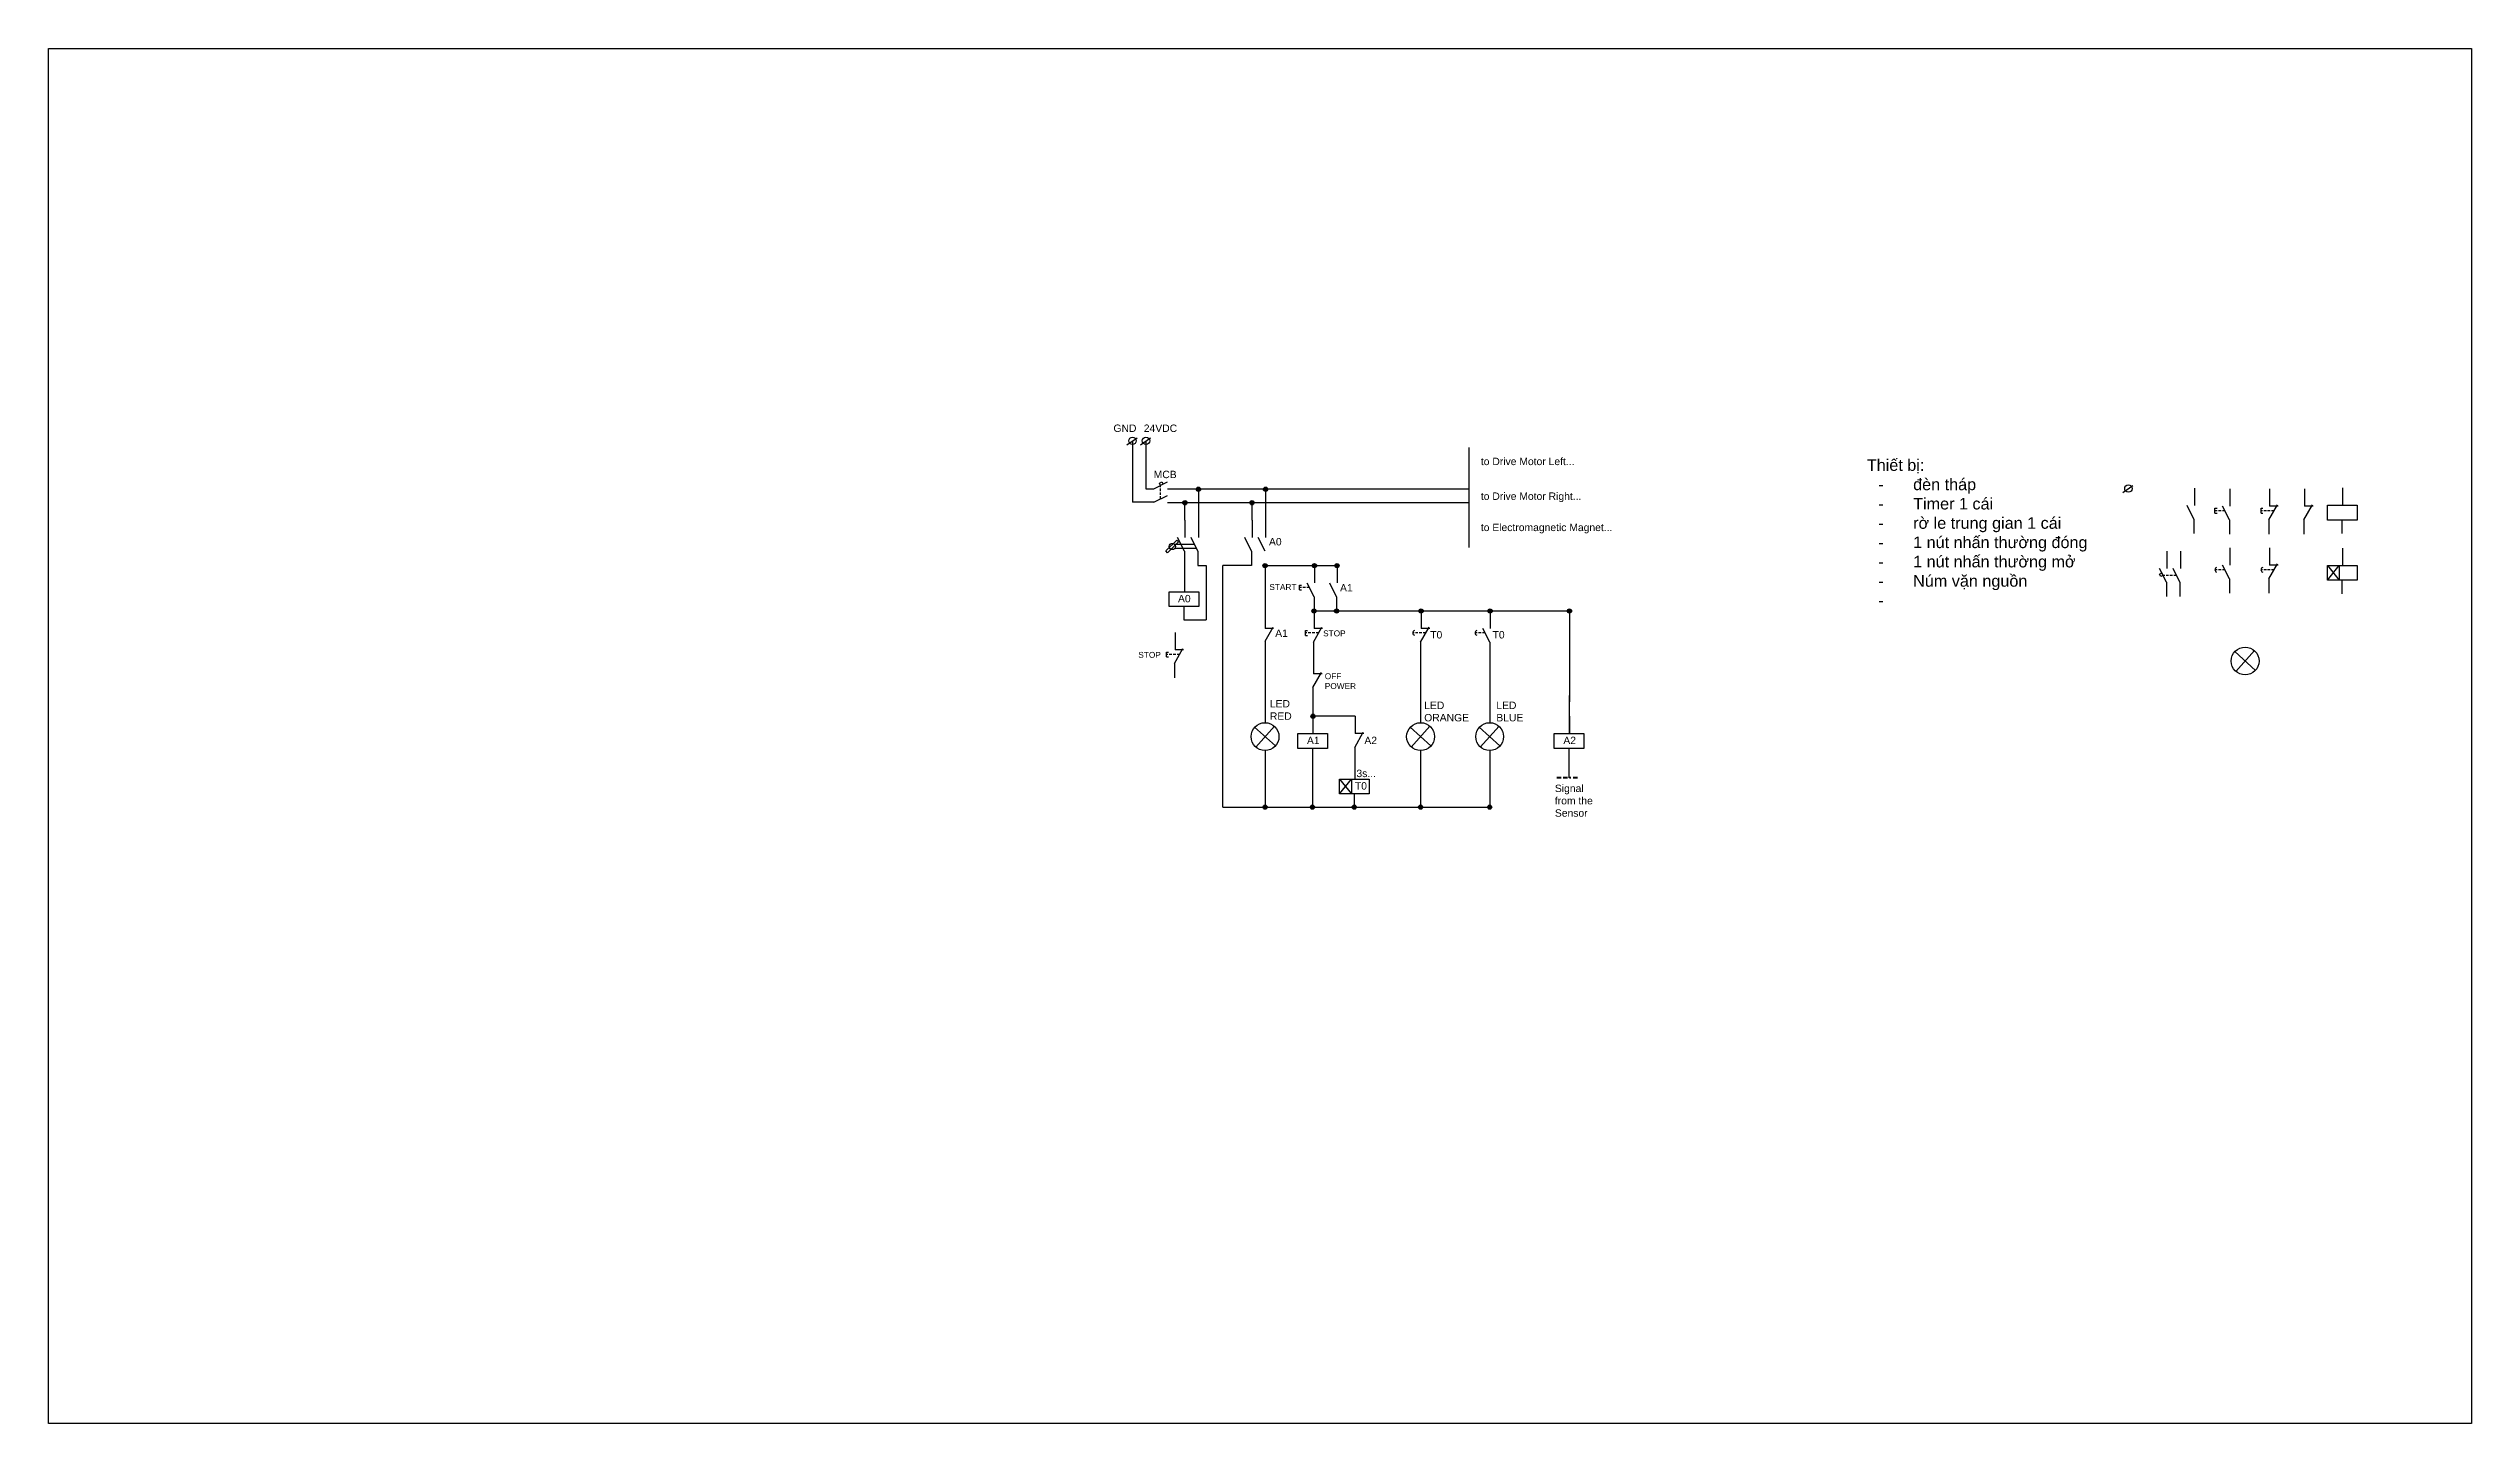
# Model space of a CAD drawing. Header units: millimetres. Extents: x 1 to 623, y -49 to 60.
# Drawn here: x 436.7 to 622.9, y -45.9 to 59.8 of the extents above; entities that cross this region are included whole.
import ezdxf

# ---------------------------------------------------------------- set-up
doc = ezdxf.new("R2010")
doc.units = ezdxf.units.MM
doc.header["$LTSCALE"] = 0.1
doc.linetypes.add('BORDERX2', pattern=[88.9, 25.4, -12.7, 25.4, -12.7, 0, -12.7])
doc.linetypes.add('JIS_02_2.0', pattern=[3, 2, -1])
doc.styles.get("Standard").update_dxf_attribs({"font": 'arial.ttf'})

msp = doc.modelspace()

# ---------------------------------------------------------------- texts
at = {"attachment_point": 1}
for s, width, gutter_width, insert, char_height in [('GND', 0.8273, 2.84, (518.56, 30.88), 0.569), ('24VDC', 0.8273, 2.84, (520.89, 30.88), 0.569), ('to Drive Motor Left...', 7.8921, 2.84, (546.79, 28.33), 0.5687), ('Thiết bị:\\P\\pxi-3,l4,t4;-^Iđèn tháp \\P-^ITimer 1 cái \\P-^Irờ le trung gian 1 cái \\P-^I1 nút nhấn thường đóng\\P-^I1 nút nhấn thường mở \\P-^INúm vặn nguồn\\P-^I', 51.5218, 4.45, (576.45, 28.21), 0.8898), ('MCB', 0.8273, 2.84, (521.65, 27.33), 0.569), ('to Drive Motor Right...', 7.8921, 2.84, (546.79, 25.66), 0.5687), ('to Electromagnetic Magnet...', 12.4174, 2.84, (546.79, 23.26), 0.5687), ('A0', 0.8273, 2.84, (530.51, 22.16), 0.569), ('START', 2.7276, 2.27, (530.54, 18.62), 0.455), ('A0', 0.8273, 2.84, (523.52, 17.79), 0.569), ('A1', 0.8273, 2.84, (535.97, 18.62), 0.569), ('A1', 0.8273, 2.84, (530.99, 15.13), 0.569), ('STOP', 2.7276, 2.27, (534.67, 15.06), 0.455), ('T0', 0.8273, 2.84, (542.9, 15.01), 0.569), ('T0', 0.8273, 2.84, (547.69, 15.01), 0.569), ('STOP', 2.7276, 2.27, (520.47, 13.41), 0.455), ('OFF POWER', 2.7276, 2.27, (534.8, 11.77), 0.455), ('LED \\PRED', 3.4095, 2.84, (530.58, 9.71), 0.569), ('LED ORANGE', 3.4095, 2.84, (542.44, 9.59), 0.569), ('LED BLUE', 3.4095, 2.84, (547.98, 9.59), 0.569), ('A1', 0.8273, 2.84, (533.43, 6.89), 0.569), ('A2', 0.8273, 2.84, (537.84, 6.89), 0.569), ('A2', 0.8273, 2.84, (553.13, 6.89), 0.569), ('3s...', 0.8273, 2.84, (537.23, 4.36), 0.569), ('T0', 0.8273, 2.84, (537.11, 3.4), 0.569), ('Signal from the Sensor', 3.4095, 2.84, (552.48, 3.21), 0.5687)]:
    msp.add_mtext_dynamic_manual_height_columns(s, width=width, gutter_width=gutter_width, heights=[0], dxfattribs=dict(at, insert=insert, char_height=char_height))

# ---------------------------------------------------------------- blocks, each defined once
blk = doc.blocks.new('Q')
at = {"ltscale": 0.13}
for p, q in [((535.02, 9.38), (535.93, 8.25)), ((535.02, 8.25), (535.93, 9.38)), ((535.93, 9.38), (535.93, 8.25))]:
    blk.add_line(p, q, dxfattribs=at)
for p, q in [((536.18, 10.71), (536.18, 9.38)), ((536.14, 8.25), (536.14, 7.22))]:
    blk.add_line(p, q)
blk.add_lwpolyline([(535.02, 9.38), (537.3, 9.38), (537.3, 8.25), (535.02, 8.25)], close=True, dxfattribs=at)

# ---------------------------------------------------------------- hatches: boundary and pattern name
at = {"ltscale": 0.13, "true_color": 0x000000}
h = msp.add_hatch(dxfattribs=at)
h.set_pattern_fill('ANGLE', color=18, scale=0.8)
h.set_pattern_definition([(0, (93.4915, 11.241), (0, 5.588), [4.064, -1.524]), (90, (93.4915, 11.241), (-5.588, 3e-16), [4.064, -1.524])])
h.paths.add_polyline_path([(522.1, 26.37), (522.18, 26.2), (522.38, 26.3), (522.29, 26.47)])
h = msp.add_hatch(color=256)
h.dxf.hatch_style = 1
h.paths.add_polyline_path([(525.25, 25.91, 1), (524.93, 25.91, 1)])
h = msp.add_hatch(color=256)
h.dxf.hatch_style = 1
h.paths.add_polyline_path([(530.41, 25.91, 1), (530.09, 25.91, 1)])
h = msp.add_hatch(color=256)
h.dxf.hatch_style = 1
h.paths.add_polyline_path([(524.21, 24.87, 1), (523.89, 24.87, 1)])
h = msp.add_hatch(color=256)
h.dxf.hatch_style = 1
h.paths.add_polyline_path([(529.37, 24.87, 1), (529.05, 24.87, 1)])
h = msp.add_hatch(color=256)
h.dxf.hatch_style = 1
h.paths.add_polyline_path([(530.37, 20.04, 1), (530.05, 20.04, 1)])
h = msp.add_hatch(color=256)
h.dxf.hatch_style = 1
h.paths.add_polyline_path([(534.17, 20.04, 1), (533.84, 20.04, 1)])
h = msp.add_hatch(color=256)
h.dxf.hatch_style = 1
h.paths.add_polyline_path([(535.9, 20.04, 1), (535.58, 20.04, 1)])
h = msp.add_hatch(dxfattribs=at)
h.set_pattern_fill('ANGLE', color=18, scale=0.8)
h.set_pattern_definition([(0, (75.092, 4.534), (0, 5.588), [4.064, -1.524]), (90, (75.092, 4.534), (-5.588, 3e-16), [4.064, -1.524])])
h.paths.add_polyline_path([(598.94, 19.39), (599.04, 19.2), (599.21, 19.29), (599.11, 19.48)])
h = msp.add_hatch(color=256)
h.dxf.hatch_style = 1
h.paths.add_polyline_path([(534.13, 16.55, 1), (533.8, 16.55, 1)])
h = msp.add_hatch(color=256)
h.dxf.hatch_style = 1
h.paths.add_polyline_path([(535.86, 16.55, 1), (535.54, 16.55, 1)])
h = msp.add_hatch(color=256)
h.dxf.hatch_style = 1
h.paths.add_polyline_path([(542.36, 16.55, 1), (542.04, 16.55, 1)])
h = msp.add_hatch(color=256)
h.dxf.hatch_style = 1
h.paths.add_polyline_path([(547.67, 16.55, 1), (547.34, 16.55, 1)])
h = msp.add_hatch(color=256)
h.dxf.hatch_style = 1
h.paths.add_polyline_path([(553.76, 16.55, 1), (553.44, 16.55, 1)])
h = msp.add_hatch(color=256)
h.dxf.hatch_style = 1
h.paths.add_polyline_path([(534.05, 8.47, 1), (533.73, 8.47, 1)])
h = msp.add_hatch(color=256)
h.dxf.hatch_style = 1
h.paths.add_polyline_path([(530.37, 1.48, 1), (530.05, 1.48, 1)])
h = msp.add_hatch(color=256)
h.dxf.hatch_style = 1
h.paths.add_polyline_path([(534.01, 1.48, 1), (533.69, 1.48, 1)])
h = msp.add_hatch(color=256)
h.dxf.hatch_style = 1
h.paths.add_polyline_path([(537.23, 1.48, 1), (536.9, 1.48, 1)])
h = msp.add_hatch(color=256)
h.dxf.hatch_style = 1
h.paths.add_polyline_path([(542.32, 1.48, 1), (542, 1.48, 1)])
h = msp.add_hatch(color=256)
h.dxf.hatch_style = 1
h.paths.add_polyline_path([(547.63, 1.48, 1), (547.3, 1.48, 1)])

# ---------------------------------------------------------------- linework, layer by layer
at = {"ltscale": 0.13}
for p, q in [((519.59, 29.33), (520.37, 29.87)), ((520.63, 29.33), (521.41, 29.87)), ((520.02, 29.63), (520.02, 28.06)), ((521.06, 29.63), (521.06, 28.06)), ((545.86, 29.11), (545.86, 21.42)), ((596.13, 25.66), (596.9, 26.2)), ((521.66, 24.91), (520.02, 24.91)), ((521.06, 25.94), (521.66, 25.94)), ((524.01, 20.04), (524.01, 19.37)), ((525.05, 20.04), (525.68, 20.04)), ((525.68, 20.04), (525.68, 15.87)), ((529.17, 20.04), (526.96, 20.04)), ((526.96, 1.48), (526.96, 20.04)), ((530.21, 20.04), (535.9, 20.04)), ((530.21, 20.04), (530.21, 15.22)), ((611.84, 20.04), (612.75, 18.91)), ((611.84, 18.91), (612.75, 20.04)), ((612.75, 20.04), (612.75, 18.91)), ((523.97, 15.87), (525.68, 15.87)), ((553.76, 16.55), (533.97, 16.55)), ((530.21, 14.23), (530.21, 7.98)), ((604.72, 13.43), (606.32, 11.99)), ((604.8, 11.91), (606.24, 13.51)), ((553.6, 7.14), (553.6, 10.05)), ((529.41, 7.62), (531.01, 6.18)), ((529.49, 6.1), (530.93, 7.7)), ((537.14, 8.47), (533.89, 8.47)), ((541.36, 7.62), (542.96, 6.18)), ((541.44, 6.1), (542.88, 7.7)), ((546.67, 7.62), (548.26, 6.18)), ((546.75, 6.1), (548.19, 7.7)), ((533.85, 4.98), (533.85, 1.48)), ((526.96, 1.48), (547.63, 1.48))]:
    msp.add_line(p, q, dxfattribs=at)
for p, q in [((520.02, 28.06), (520.02, 24.91)), ((521.06, 28.06), (521.06, 25.94)), ((521.66, 25.94), (522.71, 26.47)), ((521.66, 24.91), (522.71, 25.43)), ((545.86, 25.91), (522.72, 25.91)), ((545.86, 24.87), (522.72, 24.87)), ((524.05, 23.54), (524.05, 24.87)), ((525.09, 25.91), (525.09, 22.21)), ((529.21, 23.54), (529.21, 24.87)), ((530.25, 25.91), (530.25, 22.21)), ((601.58, 23.61), (601.06, 24.66)), ((601.62, 26), (601.62, 24.67)), ((603.2, 24.26), (603.2, 24.45)), ((603.2, 24.45), (603.36, 24.45)), ((603.2, 24.07), (603.2, 24.26)), ((604.32, 23.55), (603.79, 24.6)), ((604.35, 25.94), (604.35, 24.61)), ((606.74, 24.26), (606.74, 24.45)), ((606.74, 24.45), (606.89, 24.45)), ((606.74, 24.07), (606.74, 24.26)), ((607.34, 23.55), (608, 24.7)), ((607.38, 25.94), (607.38, 24.61)), ((608.05, 24.61), (607.38, 24.61)), ((610.04, 23.55), (610.7, 24.7)), ((610.08, 25.94), (610.08, 24.61)), ((610.75, 24.61), (610.08, 24.61)), ((613, 26.01), (613, 24.68)), ((524.05, 23.54), (524.05, 22.21)), ((529.21, 23.54), (529.21, 22.21)), ((601.58, 23.61), (601.58, 22.51)), ((603.2, 24.07), (603.36, 24.07)), ((604.32, 23.55), (604.32, 22.45)), ((606.74, 24.07), (606.89, 24.07)), ((607.34, 23.55), (607.34, 22.45)), ((610.04, 23.55), (610.04, 22.45)), ((612.96, 23.54), (612.96, 22.51)), ((524.79, 21.67), (523.25, 21.67)), ((524.94, 21.36), (523.25, 21.36)), ((524.01, 21.14), (523.49, 22.2)), ((524.01, 21.14), (524.01, 20.04)), ((525.05, 21.14), (524.53, 22.2)), ((525.05, 21.14), (525.05, 20.04)), ((529.17, 21.14), (528.65, 22.2)), ((529.17, 21.14), (529.17, 20.04)), ((530.21, 21.14), (529.69, 22.2)), ((599.51, 21.15), (599.51, 19.82)), ((600.54, 21.15), (600.54, 19.82)), ((604.35, 21.41), (604.35, 20.08)), ((607.38, 21.41), (607.38, 20.08)), ((613, 21.38), (613, 20.04)), ((524.01, 19.37), (524.01, 18.03)), ((533.97, 17.65), (533.44, 18.7)), ((534, 20.04), (534, 18.71)), ((535.7, 17.65), (535.18, 18.7)), ((535.74, 20.04), (535.74, 18.71)), ((599.47, 18.76), (598.95, 19.81)), ((599.47, 18.76), (599.47, 17.66)), ((600.5, 18.76), (599.98, 19.81)), ((600.5, 18.76), (600.5, 17.66)), ((604.32, 19.02), (603.79, 20.07)), ((604.32, 19.02), (604.32, 17.92)), ((607.34, 19.02), (608, 20.17)), ((607.34, 19.02), (607.34, 17.92)), ((608.05, 20.08), (607.38, 20.08)), ((612.96, 18.91), (612.96, 17.88)), ((523.97, 16.9), (523.97, 15.87)), ((532.85, 18.36), (532.85, 18.55)), ((532.85, 18.55), (533.01, 18.55)), ((532.85, 18.17), (532.85, 18.36)), ((532.85, 18.17), (533.01, 18.17)), ((533.97, 17.65), (533.97, 16.55)), ((535.7, 17.65), (535.7, 16.55)), ((523.29, 14.9), (523.29, 13.57)), ((530.21, 16.55), (530.21, 15.22)), ((530.21, 14.23), (530.83, 15.31)), ((530.87, 15.22), (530.21, 15.22)), ((533.32, 14.87), (533.32, 15.06)), ((533.32, 15.06), (533.48, 15.06)), ((533.93, 14.16), (534.58, 15.31)), ((533.97, 16.55), (533.97, 15.22)), ((534.63, 15.22), (533.97, 15.22)), ((542.16, 14.16), (542.82, 15.31)), ((542.2, 16.55), (542.2, 15.22)), ((542.86, 15.22), (542.2, 15.22)), ((547.47, 14.16), (546.94, 15.21)), ((547.5, 16.55), (547.5, 15.22)), ((553.6, 16.55), (553.6, 9.57)), ((522.64, 13.22), (522.64, 13.4)), ((522.64, 13.4), (522.8, 13.4)), ((522.64, 13.03), (522.64, 13.22)), ((523.25, 12.51), (523.9, 13.66)), ((523.95, 13.57), (523.29, 13.57)), ((533.32, 14.68), (533.32, 14.87)), ((533.32, 14.68), (533.48, 14.68)), ((533.93, 14.16), (533.93, 13.06)), ((533.93, 13.06), (533.93, 11.73)), ((542.16, 14.16), (542.16, 7.98)), ((547.47, 14.16), (547.47, 7.98)), ((522.64, 13.03), (522.8, 13.03)), ((523.25, 12.51), (523.25, 11.41)), ((533.89, 10.67), (534.54, 11.82)), ((534.59, 11.73), (533.93, 11.73)), ((533.89, 10.67), (533.89, 9.57)), ((533.89, 9.57), (533.89, 8.47)), ((533.89, 8.47), (533.89, 7.14)), ((537.14, 8.47), (537.14, 7.14)), ((542.16, 8.37), (542.16, 7.98)), ((553.6, 8.47), (553.6, 7.14)), ((530.21, 5.83), (530.21, 1.48)), ((533.85, 6), (533.85, 4.98)), ((537.1, 6.07), (537.76, 7.23)), ((537.1, 6.07), (537.1, 4.98)), ((537.8, 7.14), (537.14, 7.14)), ((542.16, 5.83), (542.16, 1.48)), ((547.47, 5.83), (547.47, 1.48)), ((553.56, 6), (553.56, 3.74))]:
    msp.add_line(p, q)
at = {"linetype": 'JIS_02_2.0'}
for p, q in [((522.18, 25.17), (522.18, 26.2)), ((603.97, 24.26), (603.2, 24.26)), ((607.75, 24.26), (606.74, 24.26)), ((600.24, 19.29), (599.21, 19.29)), ((603.97, 19.72), (603.2, 19.72)), ((607.75, 19.72), (606.74, 19.72)), ((533.62, 18.36), (532.85, 18.36)), ((523.65, 13.22), (522.64, 13.22)), ((534.33, 14.87), (533.32, 14.87)), ((542.56, 14.87), (541.55, 14.87)), ((547.12, 14.87), (546.35, 14.87))]:
    msp.add_line(p, q, dxfattribs=at)
at = {"linetype": 'BORDERX2', "lineweight": 90, "ltscale": 0.13}
msp.add_line((552.62, 3.77), (554.26, 3.77), dxfattribs=at)
msp.add_lwpolyline([(436.72, 59.78), (622.92, 59.78), (622.92, -45.88), (436.72, -45.88)], close=True)
at = {"ltscale": 0.13}
for points in [[(522.29, 26.47), (522.38, 26.3), (522.18, 26.2), (522.1, 26.37)], [(611.84, 24.68), (614.12, 24.68), (614.12, 23.54), (611.84, 23.54)], [(522.58, 21.17), (523.44, 21.99), (523.57, 21.86), (522.71, 21.03)], [(598.94, 19.39), (599.11, 19.48), (599.21, 19.29), (599.04, 19.2)], [(611.84, 20.04), (614.12, 20.04), (614.12, 18.91), (611.84, 18.91)], [(522.85, 18.03), (525.13, 18.03), (525.13, 16.9), (522.85, 16.9)], [(532.73, 7.14), (535.01, 7.14), (535.01, 6), (532.73, 6)], [(552.43, 7.14), (554.71, 7.14), (554.71, 6), (552.43, 6)]]:
    msp.add_lwpolyline(points, close=True, dxfattribs=at)
for centre, radius in [((520.02, 29.63), 0.285), ((521.06, 29.63), 0.285), ((525.09, 25.91), 0.162), ((530.25, 25.91), 0.162), ((596.55, 25.96), 0.285), ((524.05, 24.87), 0.162), ((529.21, 24.87), 0.162), ((530.21, 20.04), 0.162), ((534, 20.04), 0.162), ((535.74, 20.04), 0.162), ((533.97, 16.55), 0.162), ((535.7, 16.55), 0.162), ((542.2, 16.55), 0.162), ((547.5, 16.55), 0.162), ((553.6, 16.55), 0.162), ((533.89, 8.47), 0.162), ((530.21, 1.48), 0.162), ((533.85, 1.48), 0.162), ((537.06, 1.48), 0.162), ((542.16, 1.48), 0.162), ((547.47, 1.48), 0.162)]:
    msp.add_circle(centre, radius)
for centre, radius in [((523.08, 21.51), 0.238), ((605.52, 12.71), 1.07), ((530.21, 6.9), 1.07), ((542.16, 6.9), 1.07), ((547.47, 6.9), 1.07)]:
    msp.add_circle(centre, radius, dxfattribs=at)
for centre in [(603.39, 19.72), (606.93, 19.72), (541.75, 14.87), (546.54, 14.87)]:
    msp.add_arc(centre, 0.192, 108.793, 251.207, dxfattribs=at)

# ---------------------------------------------------------------- block references
msp.add_blockref('Q', (0.92, -5.74))

msp.set_redraw_order([(e.dxf.handle, doc.entitydb.next_handle()) for e in msp.query("TEXT MTEXT ATTDEF DIMENSION ARC_DIMENSION")])  # texts and dimensions are drawn at this point

doc.saveas('drawing.dxf')
